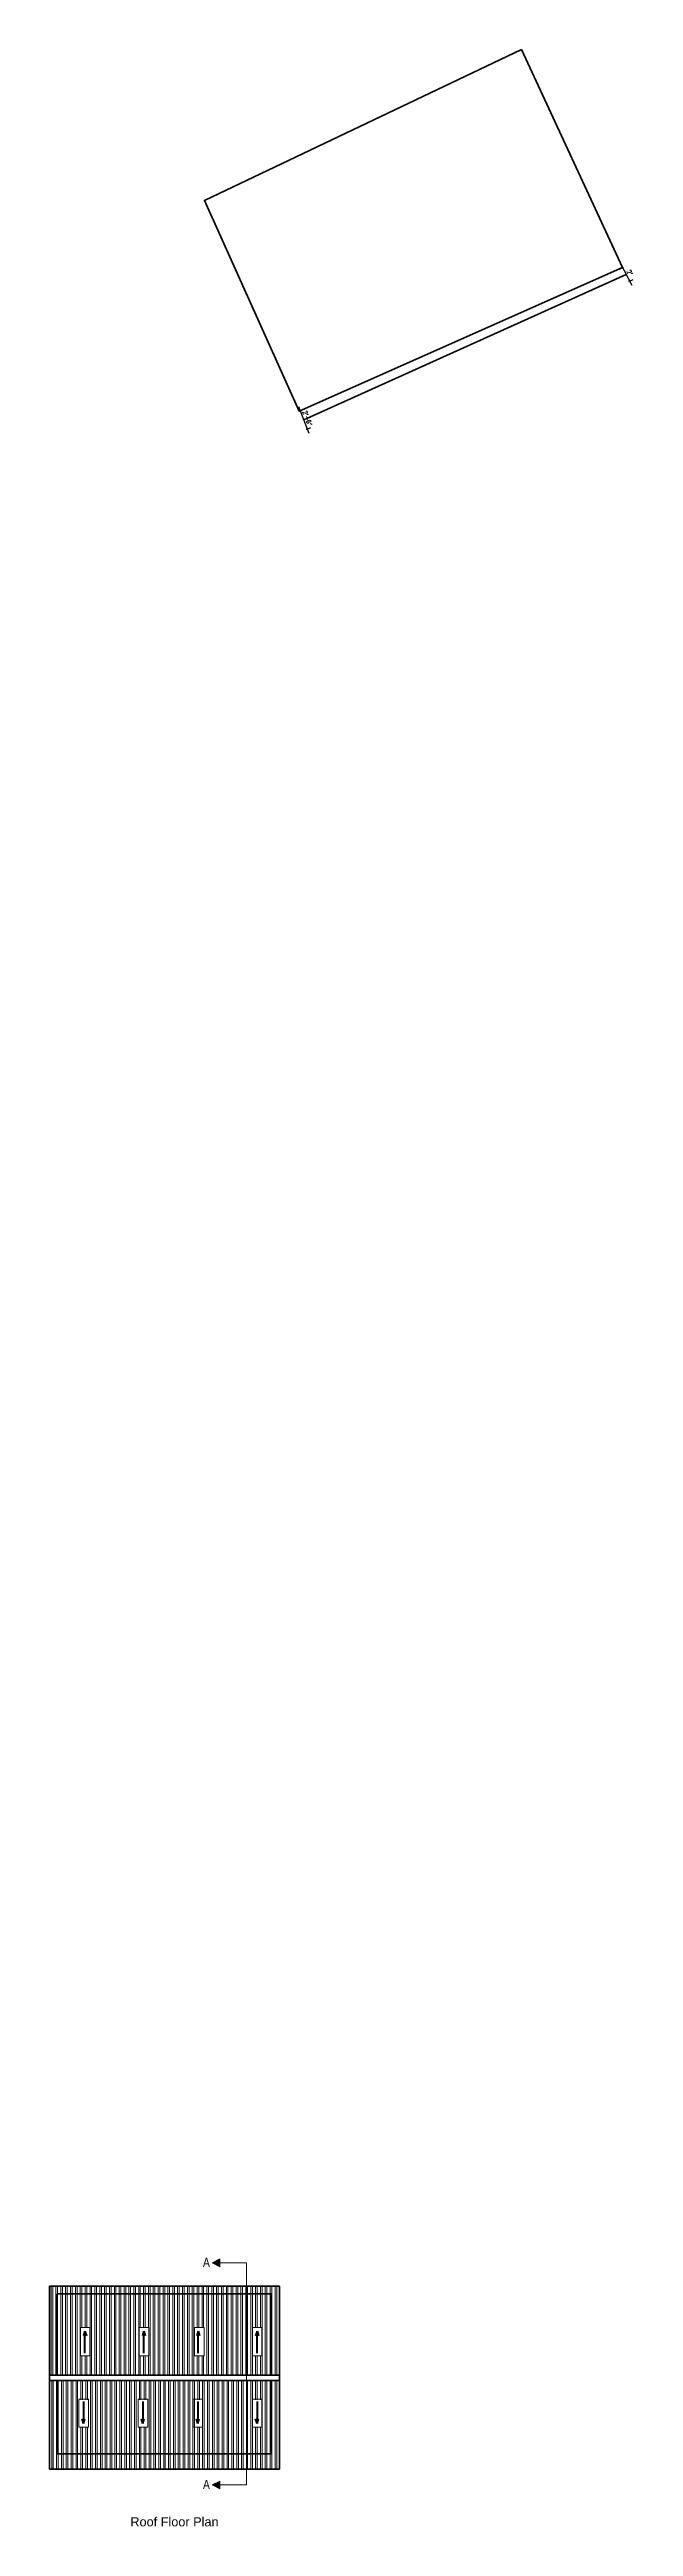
# Model space of a CAD drawing. Header units: inches. Extents: x 94889 to 364662, y -10661 to -3947.
# Drawn here: x 104458 to 105357, y -7761 to -3947 of the extents above; entities that cross this region are included whole.
import ezdxf

# ---------------------------------------------------------------- set-up
doc = ezdxf.new("R2010")
doc.units = ezdxf.units.IN
doc.header["$LTSCALE"] = 2
doc.header["$MEASUREMENT"] = 0
doc.header["$PDMODE"] = 34
doc.layers.get('0').update_dxf_attribs({"linetype": 'CONTINUOUS'})
doc.layers.get('DEFPOINTS').update_dxf_attribs({"color": 141, "linetype": 'CONTINUOUS'})
for name, color, linetype, lineweight in [('DIM_LINE', 173, 'CONTINUOUS', 20), ('door', 20, 'CONTINUOUS', 35), ('WALL - A', 1, 'CONTINUOUS', 40)]:
    doc.layers.add(name, color=color, linetype=linetype, lineweight=lineweight)
doc.styles.add('ROMANS', font='Romans.shx', dxfattribs={"width": 0.8})
doc.styles.get("Standard").update_dxf_attribs({"font": 'ARIALN.TTF'})
doc.dimstyles.new('8 SCALE', dxfattribs={"dimscale": 0, "dimtxt": 7, "dimasz": 6, "dimexe": 6, "dimexo": 2, "dimgap": 2, "dimtad": 1, "dimdec": 0, "dimzin": 0, "dimdsep": 46, "dimlunit": 4, "dimtxsty": 'ROMANS', "dimblk": 'DOTSMALL', "dimcen": 0, "dimdle": 7, "dimclrd": 8, "dimclre": 8, "dimclrt": 3, "dimadec": 0, "dimazin": 0, "dimtfac": 1, "dimtdec": 0, "dimtofl": 0, "dimtmove": 2, "dimatfit": 3, "dimfxl": 6, "dimfxlon": 1, "dimtolj": 1, "dimtzin": 0, "dimarcsym": 0})

msp = doc.modelspace()

# ---------------------------------------------------------------- texts
at = {"color": 7, "linetype": 'ByBlock', "lineweight": 5, "char_height": 14}
for s, insert, width, attachment_point in [('A', (104693.94, -7347.16), 26.5803, 1), ('A', (104693.94, -7689.16), 26.5803, 1), ('{\\fArial CE|b0|i0|c0|p34;Roof\\fArial CE|b0|i0|c238|p34; Floor Plan}', (104650.07, -7753.66), 235.547, 5)]:
    msp.add_mtext(s, dxfattribs=dict(at, insert=insert, width=width, attachment_point=attachment_point))

# ---------------------------------------------------------------- blocks, each defined once
blk = doc.blocks.new('_DOTSMALL')
at = {"color": 0, "linetype": 'ByBlock', "const_width": 0.5}
blk.add_lwpolyline([(-0.0625, 0, 1), (0.0625, 0, 1)], format="xyb", close=True, dxfattribs=at)
blk = doc.blocks.new('*D579')
at = {"layer": 'DEFPOINTS', "color": 0, "ltscale": 0.5, "transparency": 16777216}
for p in [(105340.2, -4283), (105351, -4303.9), (105351, -4303.9)]:
    blk.add_point(p, dxfattribs=at)
at = {"layer": 'door', "color": 8, "lineweight": -2, "ltscale": 0.5, "transparency": 16777216}
for p, q in [((105340.2, -4283), (105334.8, -4285.7)), ((105336.9, -4276.7), (105354.3, -4310.1)), ((105351, -4303.9), (105356.4, -4301.1))]:
    blk.add_line(p, q, dxfattribs=at)
at = {"layer": 'door', "color": 8, "lineweight": -2, "ltscale": 0.5, "transparency": 16777216, "xscale": 6, "yscale": 6, "zscale": 6}
for p, rotation in [((105340.2, -4283), 117.4137708537194), ((105351, -4303.9), 297.4137708537194)]:
    blk.add_blockref('_DOTSMALL', p, dxfattribs=dict(at, rotation=rotation))
at = {"layer": 'door', "color": 3, "ltscale": 0.5, "transparency": 16777216, "insert": (105351.1, -4290.6), "char_height": 7, "attachment_point": 5, "rotation": 297.4138, "style": 'ROMANS'}
blk.add_mtext("\\A1;2'", dxfattribs=at)
blk = doc.blocks.new('*D580')
at = {"layer": 'DEFPOINTS', "color": 0, "ltscale": 0.5, "transparency": 16777216}
for p in [(104842.1, -4503.8), (104853.2, -4532), (104854.6, -4531.4)]:
    blk.add_point(p, dxfattribs=at)
at = {"layer": 'door', "color": 8, "lineweight": -2, "ltscale": 0.5, "transparency": 16777216}
for p, q in [((104841, -4496.7), (104857.2, -4537.9)), ((104843.6, -4503.2), (104849.1, -4501)), ((104854.6, -4531.4), (104860.2, -4529.2))]:
    blk.add_line(p, q, dxfattribs=at)
at = {"layer": 'door', "color": 8, "lineweight": -2, "ltscale": 0.5, "transparency": 16777216, "xscale": 6, "yscale": 6, "zscale": 6}
for p, rotation in [((104843.6, -4503.2), 111.4295745722588), ((104854.6, -4531.4), 291.4295745722588)]:
    blk.add_blockref('_DOTSMALL', p, dxfattribs=dict(at, rotation=rotation))
at = {"layer": 'door', "color": 3, "ltscale": 0.5, "transparency": 16777216, "insert": (104854.8, -4515), "char_height": 7, "attachment_point": 5, "rotation": 291.4296, "style": 'ROMANS'}
blk.add_mtext('\\A1;2\'-6"', dxfattribs=at)

# ---------------------------------------------------------------- dimensions: what is measured, and where the dimension line sits
at = {"layer": 'door', "ltscale": 0.5}
for p1, p2, distance, picture, middle in [((105340.16, -4282.95), (105351.03, -4303.91), 0, '*D579', (105351.07, -4290.59)), ((104842.1, -4503.77), (104853.16, -4531.95), 1.56, '*D580', (104854.82, -4515.04))]:
    dim = msp.add_aligned_dim(p1=p1, p2=p2, distance=distance, dimstyle='8 SCALE', override={"dimscale": 1}, dxfattribs=at)
    dim.commit()
    dim.dimension.update_dxf_attribs({"geometry": picture, "text_midpoint": middle})

# ---------------------------------------------------------------- hatches: boundary and pattern name
at = {"linetype": 'ByBlock', "lineweight": 5}
for points in [[(104708.05, -7354.78), (104720.05, -7360.78), (104720.05, -7348.78)], [(104708.05, -7696.78), (104720.05, -7702.78), (104720.05, -7690.78)]]:
    msp.add_hatch(color=7, dxfattribs=at).paths.add_polyline_path(points)
at = {"layer": 'DIM_LINE'}
h = msp.add_hatch(dxfattribs=at)
h.set_pattern_fill('ANSI32', color=256, scale=20, angle=45)
h.paths.add_polyline_path([(104761.21, -7390.78), (104457.66, -7390.78), (104457.66, -7527.78), (104761.21, -7527.78)])
h.paths.add_polyline_path([(104595.9, -7454.57), (104610.35, -7454.57), (104610.35, -7497.89), (104595.9, -7497.89)], flags=16)
h.paths.add_polyline_path([(104519.71, -7454.57), (104519.71, -7497.89), (104505.25, -7497.89), (104505.25, -7454.57)], flags=16)
h.paths.add_polyline_path([(104681.13, -7454.57), (104695.58, -7454.57), (104695.58, -7497.89), (104681.13, -7497.89)], flags=16)
h = msp.add_hatch(dxfattribs=at)
h.set_pattern_fill('ANSI32', color=256, scale=20, angle=45)
h.paths.add_polyline_path([(104799.66, -7402.78), (104799.66, -7527.78), (104811.66, -7527.78), (104811.66, -7390.78), (104761.21, -7390.78), (104761.21, -7402.78)])
h = msp.add_hatch(dxfattribs=at)
h.set_pattern_fill('ANSI32', color=256, scale=20, angle=45)
h.paths.add_polyline_path([(104799.66, -7402.78), (104761.21, -7402.78), (104761.21, -7527.78), (104799.66, -7527.78)])
h.paths.add_polyline_path([(104770.18, -7454.57), (104784.63, -7454.57), (104784.63, -7497.89), (104770.18, -7497.89)], flags=16)
h = msp.add_hatch(dxfattribs=at)
h.set_pattern_fill('ANSI32', color=256, scale=20, angle=45)
h.set_pattern_definition([(90, (104655.985, -7440.111), (-7.5, 0), []), (90, (104658.485, -7437.611), (-7.5, 0), [])])
h.paths.add_polyline_path([(104761.21, -7672.78), (104457.66, -7672.78), (104457.66, -7535.78), (104761.21, -7535.78)])
h.paths.add_polyline_path([(104610.35, -7609), (104610.35, -7565.67), (104595.9, -7565.67), (104595.9, -7609)], flags=16)
h.paths.add_polyline_path([(104681.13, -7609), (104695.58, -7609), (104695.58, -7565.67), (104681.13, -7565.67)], flags=16)
h.paths.add_polyline_path([(104519.71, -7609), (104519.71, -7565.67), (104505.25, -7565.67), (104505.25, -7609)], flags=16)
h = msp.add_hatch(dxfattribs=at)
h.set_pattern_fill('ANSI32', color=256, scale=20, angle=45)
h.paths.add_polyline_path([(104799.66, -7648.78), (104761.21, -7648.78), (104761.21, -7535.78), (104799.66, -7535.78)])
h.paths.add_polyline_path([(104784.63, -7609), (104784.63, -7565.67), (104770.18, -7565.67), (104770.18, -7609)], flags=16)
h = msp.add_hatch(dxfattribs=at)
h.set_pattern_fill('ANSI32', color=256, scale=20, angle=45)
h.paths.add_polyline_path([(104811.66, -7672.78), (104761.21, -7672.78), (104761.21, -7648.78), (104799.66, -7648.78), (104799.66, -7535.78), (104811.66, -7535.78)])

# ---------------------------------------------------------------- linework, layer by layer
at = {"color": 7, "linetype": 'ByBlock', "lineweight": 5}
for p, q in [((104708.05, -7354.78), (104720.05, -7348.78)), ((104720.05, -7360.78), (104708.05, -7354.78)), ((104720.05, -7360.78), (104720.05, -7348.78)), ((104761.21, -7354.78), (104720.05, -7354.78)), ((104761.21, -7696.78), (104761.21, -7354.78)), ((104708.05, -7696.78), (104720.05, -7690.78)), ((104720.05, -7702.78), (104708.05, -7696.78)), ((104720.05, -7702.78), (104720.05, -7690.78)), ((104761.21, -7696.78), (104720.05, -7696.78))]:
    msp.add_line(p, q, dxfattribs=at)
at = {"layer": 'DIM_LINE'}
for points in [[(104505.25, -7454.57), (104519.71, -7454.57), (104519.71, -7497.89), (104505.25, -7497.89)], [(104505.25, -7454.57), (104519.71, -7454.57), (104519.71, -7497.89), (104505.25, -7497.89)], [(104595.9, -7454.57), (104610.35, -7454.57), (104610.35, -7497.89), (104595.9, -7497.89)], [(104681.13, -7454.57), (104695.58, -7454.57), (104695.58, -7497.89), (104681.13, -7497.89)], [(104770.18, -7454.57), (104784.63, -7454.57), (104784.63, -7497.89), (104770.18, -7497.89)], [(104503.05, -7608.05), (104517.5, -7608.05), (104517.5, -7564.72), (104503.05, -7564.72)], [(104503.05, -7564.72), (104517.5, -7564.72), (104517.5, -7608.05), (104503.05, -7608.05)], [(104594.37, -7608.05), (104608.82, -7608.05), (104608.82, -7564.72), (104594.37, -7564.72)], [(104594.37, -7564.72), (104608.82, -7564.72), (104608.82, -7608.05), (104594.37, -7608.05)], [(104678.92, -7608.05), (104693.37, -7608.05), (104693.37, -7564.72), (104678.92, -7564.72)], [(104678.92, -7564.72), (104693.37, -7564.72), (104693.37, -7608.05), (104678.92, -7608.05)], [(104770.18, -7608.05), (104784.63, -7608.05), (104784.63, -7564.72), (104770.18, -7564.72)], [(104770.18, -7564.72), (104784.63, -7564.72), (104784.63, -7608.05), (104770.18, -7608.05)]]:
    msp.add_lwpolyline(points, close=True, dxfattribs=at)
at = {"layer": 'door', "ltscale": 0.5}
for p, q in [((104849.08, -4517.29), (105345.6, -4293.43)), ((104811.66, -7390.78), (104457.66, -7390.78)), ((104457.66, -7390.78), (104457.66, -7672.78)), ((104811.66, -7672.78), (104811.66, -7390.78)), ((104799.66, -7402.78), (104469.66, -7402.78)), ((104469.66, -7402.78), (104469.66, -7527.78)), ((104799.66, -7527.78), (104799.66, -7402.78)), ((104457.66, -7527.78), (104811.66, -7527.78)), ((104457.66, -7535.78), (104811.66, -7535.78)), ((104469.66, -7535.78), (104469.66, -7648.78)), ((104799.66, -7648.78), (104799.66, -7535.78)), ((104469.66, -7648.78), (104799.66, -7648.78)), ((104457.66, -7672.78), (104811.66, -7672.78))]:
    msp.add_line(p, q, dxfattribs=at)
msp.add_lwpolyline([(105184.56, -3947.13), (104696.28, -4179.42), (104842.1, -4503.77), (105340.16, -4282.95)], close=True, dxfattribs=at)
at = {"layer": 'WALL - A'}
for p, q in [((104512.29, -7460.15), (104510.16, -7467.45)), ((104512.29, -7494.13), (104512.29, -7460.15)), ((104512.29, -7460.15), (104514.41, -7467.45)), ((104602.93, -7460.15), (104600.8, -7467.45)), ((104602.93, -7494.13), (104602.93, -7460.15)), ((104602.93, -7460.15), (104605.05, -7467.45)), ((104686.42, -7460.15), (104684.29, -7467.45)), ((104686.42, -7494.13), (104686.42, -7460.15)), ((104686.42, -7460.15), (104688.54, -7467.45)), ((104777.21, -7460.15), (104775.09, -7467.45)), ((104777.21, -7494.13), (104777.21, -7460.15)), ((104777.21, -7460.15), (104779.34, -7467.45)), ((104510.08, -7568.48), (104510.08, -7602.46)), ((104601.4, -7568.48), (104601.4, -7602.46)), ((104685.95, -7568.48), (104685.95, -7602.46)), ((104777.21, -7568.48), (104777.21, -7602.46)), ((104510.08, -7602.46), (104507.95, -7595.16)), ((104510.08, -7602.46), (104512.2, -7595.16)), ((104601.4, -7602.46), (104599.28, -7595.16)), ((104601.4, -7602.46), (104603.53, -7595.16)), ((104685.95, -7602.46), (104683.82, -7595.16)), ((104685.95, -7602.46), (104688.08, -7595.16)), ((104777.21, -7602.46), (104775.09, -7595.16)), ((104777.21, -7602.46), (104779.34, -7595.16))]:
    msp.add_line(p, q, dxfattribs=at)

msp.set_redraw_order([(e.dxf.handle, doc.entitydb.next_handle()) for e in msp.query("TEXT MTEXT ATTDEF DIMENSION ARC_DIMENSION")])  # texts and dimensions are drawn at this point

doc.saveas('drawing.dxf')
